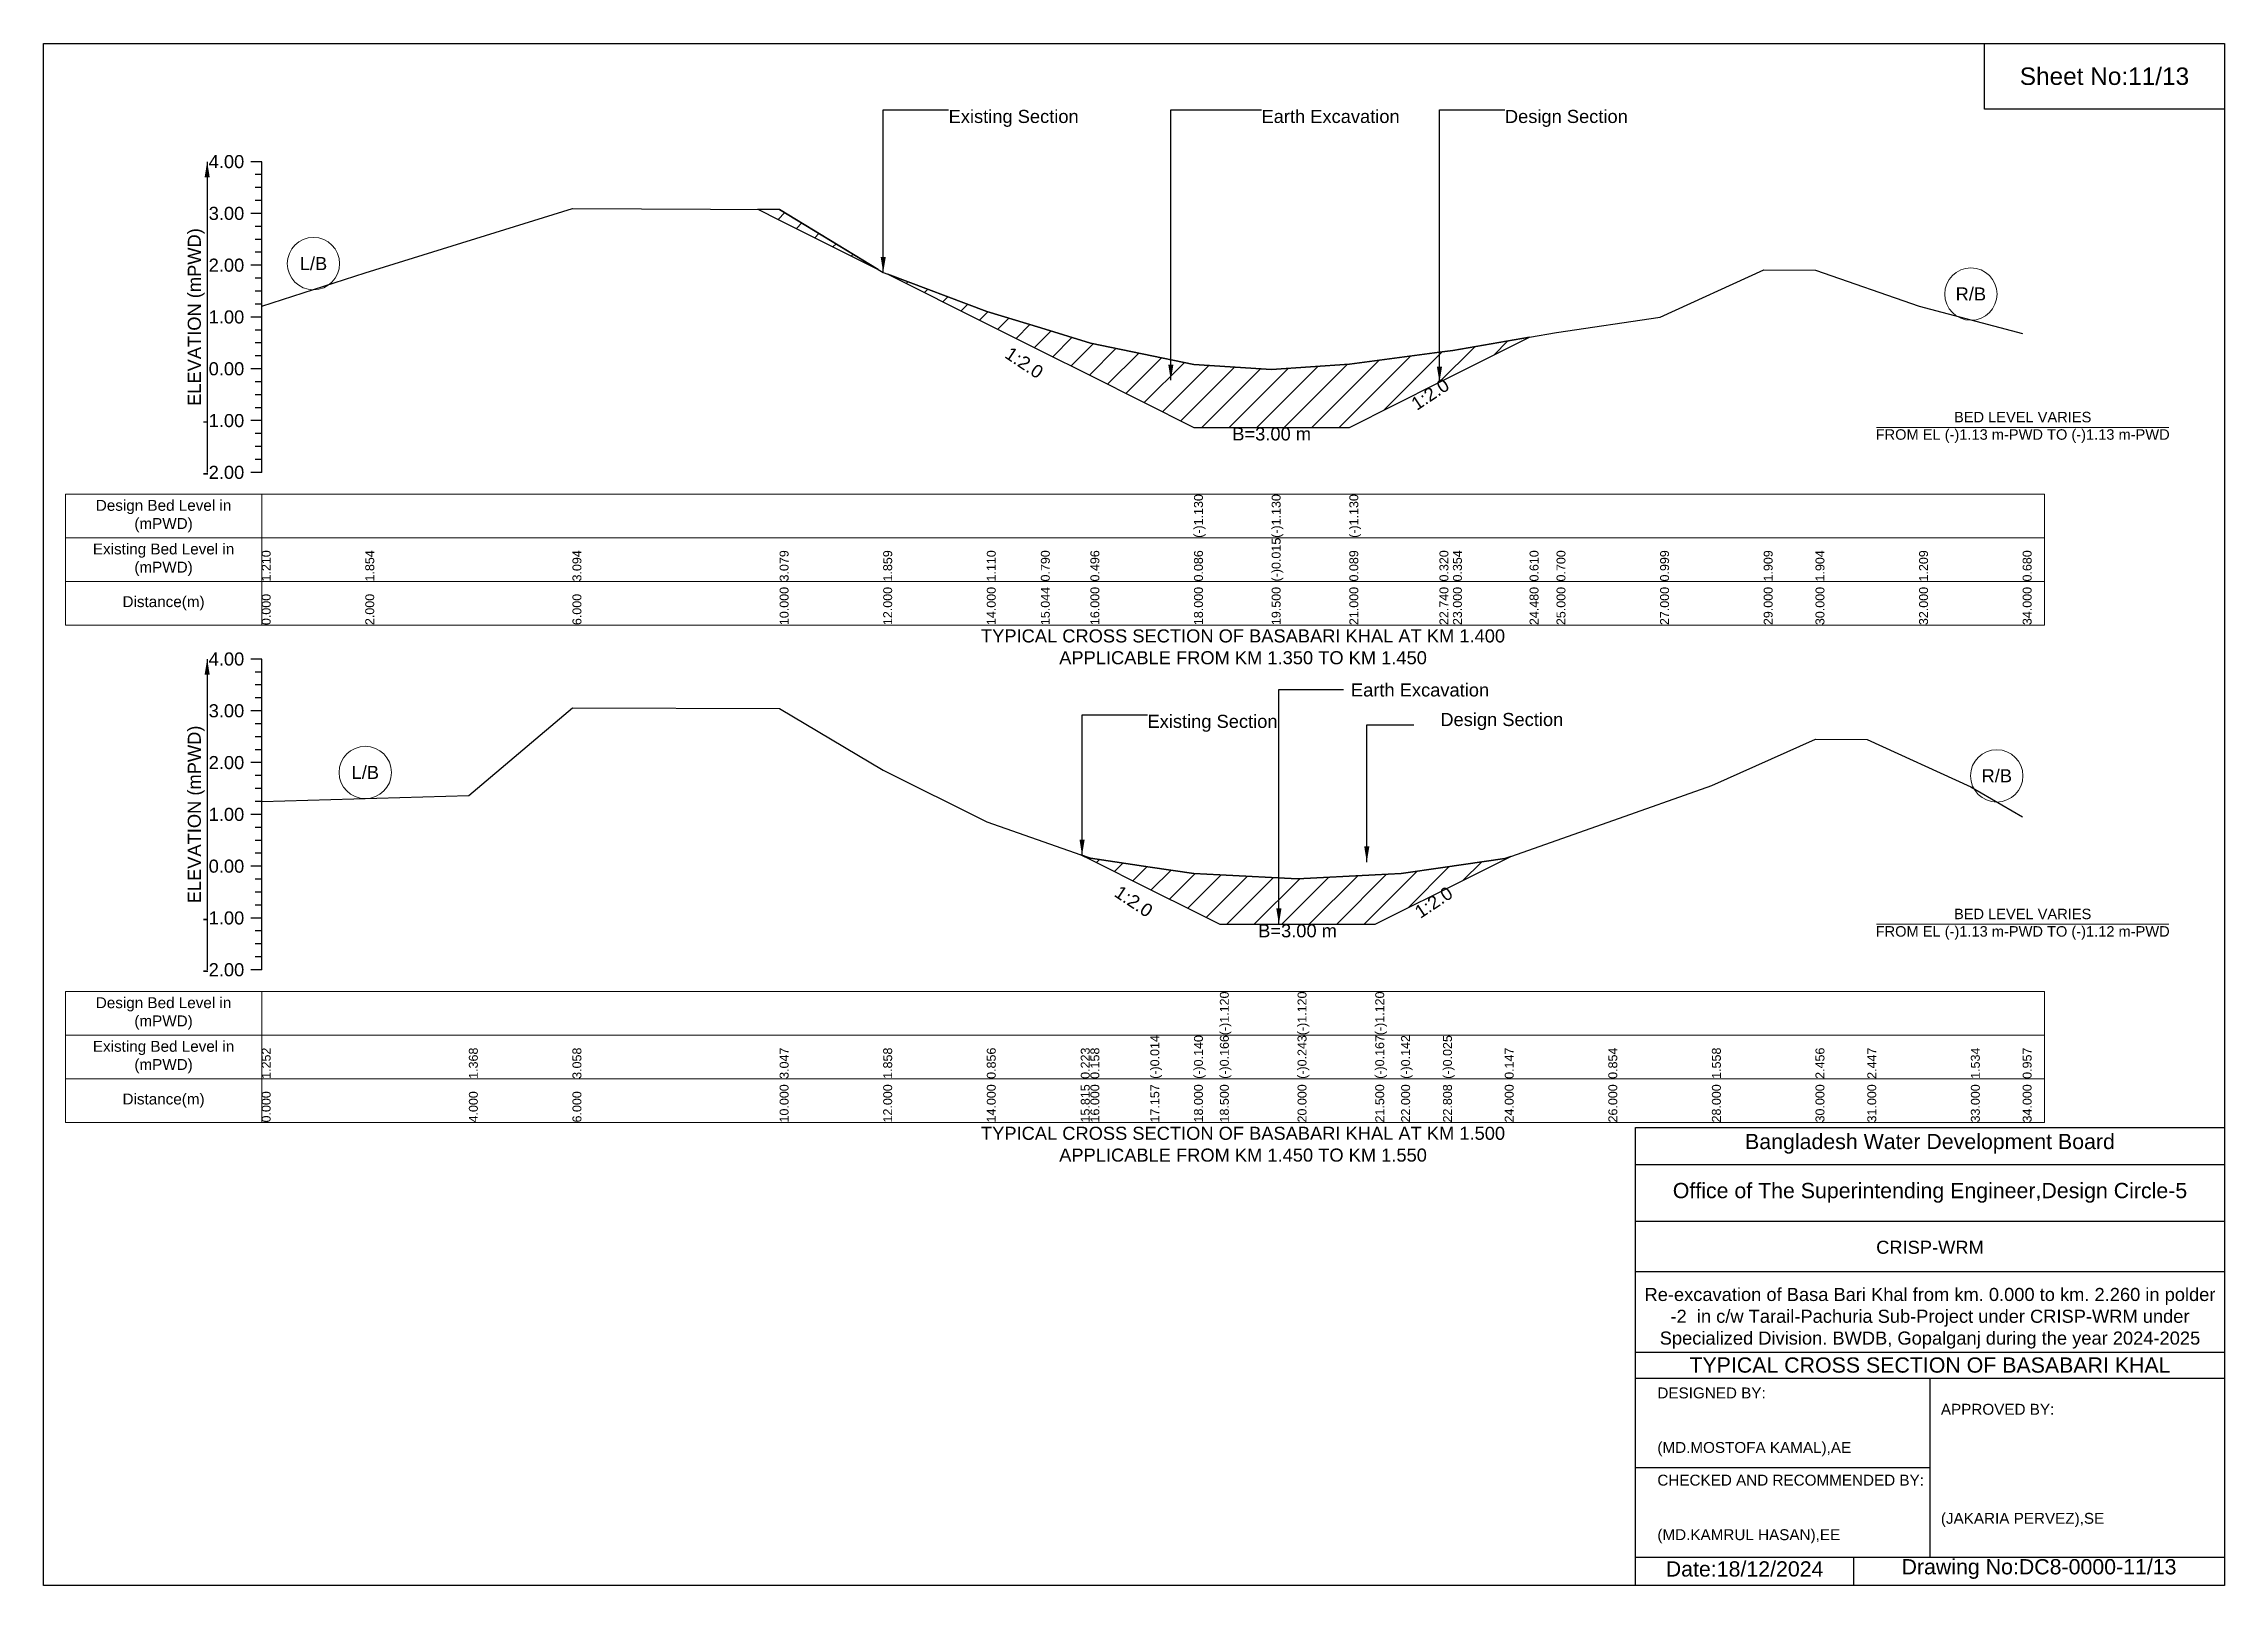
# Model space of a CAD drawing. Header units: inches. Extents: x 91000 to 228000, y -17569 to 0.
# Drawn here: x 200000 to 208000, y -5656 to 0 of the extents above; entities that cross this region are included whole.
import ezdxf

# ---------------------------------------------------------------- set-up
doc = ezdxf.new("R2010")
doc.units = ezdxf.units.IN
doc.header["$LTSCALE"] = 7
doc.header["$MEASUREMENT"] = 0
for name, color, linetype, lineweight in [('Cross section Data Border', 7, 'Continuous', 9), ('Cross Section Labels', 7, 'Continuous', 9), ('Existing_Bed_Level for Xsection', 7, 'Continuous', 25)]:
    doc.layers.add(name, color=color, linetype=linetype, lineweight=lineweight)
doc.styles.get("Standard").update_dxf_attribs({"font": 'arial.ttf'})
doc.dimstyles.get("Standard").update_dxf_attribs({"dimtxt": 0.18, "dimasz": 0.18, "dimexe": 0.18, "dimexo": 0.0625, "dimgap": 0.09, "dimtad": 0, "dimtih": 1, "dimtoh": 1, "dimdec": 4, "dimzin": 0, "dimdsep": 46, "dimtxsty": 'Standard', "dimcen": 0.09, "dimadec": 0, "dimazin": 0, "dimtfac": 1, "dimtdec": 4, "dimtofl": 0, "dimtmove": 0, "dimatfit": 3, "dimfxl": 1, "dimtolj": 1, "dimtzin": 0, "dimarcsym": 0})

msp = doc.modelspace()

# ---------------------------------------------------------------- texts
at = {"attachment_point": 5}
for s, insert, char_height in [('Sheet No:11/13', (207560, -120), 64), ('Bangladesh Water Development Board', (206920, -4036), 56), ('Office of The Superintending Engineer,Design Circle-5', (206920, -4216), 56)]:
    msp.add_mtext(s, dxfattribs=dict(at, insert=insert, char_height=char_height))
for s, insert, char_height, width, attachment_point in [('CRISP-WRM', (206920, -4416), 48, 2240, 5), ('Re-excavation of Basa Bari Khal from km. 0.000 to km. 2.260 in polder -2  in c/w Tarail-Pachuria Sub-Project under CRISP-WRM under Specialized Division. BWDB, Gopalganj during the year 2024-2025', (206920, -4676), 48, 2160, 5), ('TYPICAL CROSS SECTION OF BASABARI KHAL', (206920, -4848), 56, 2240, 5), ('DESIGNED BY:^J^J^J(MD.MOSTOFA KAMAL),AE', (205920, -5056), 40, 1120, 4), ('APPROVED BY:^J^J^J^J^J^J(JAKARIA PERVEZ),SE', (206960, -5216), 40, 1120, 4), ('CHECKED AND RECOMMENDED BY:^J^J^J(MD.KAMRUL HASAN),EE', (205920, -5376), 40, 1120, 4), ('Date:18/12/2024', (206240, -5596), 56, 1120, 5), ('Drawing No:DC8-0000-11/13', (207320, -5596), 56, 1760, 5)]:
    msp.add_mtext(s, dxfattribs=dict(insert=insert, char_height=char_height, width=width, attachment_point=attachment_point))
at = {"layer": 'Cross section Data Border', "char_height": 40, "width": 640, "attachment_point": 5}
for s, insert in [('Design Bed Level in (mPWD)', (200440, -1733.2)), ('Existing Bed Level in (mPWD)', (200440, -1893.2)), ('Distance(m)', (200440, -2053.2)), ('Design Bed Level in (mPWD)', (200440, -3557.8)), ('Existing Bed Level in (mPWD)', (200440, -3717.8)), ('Distance(m)', (200440, -3877.8))]:
    msp.add_mtext(s, dxfattribs=dict(at, insert=insert))
at = {"layer": 'Cross Section Labels'}
for s, insert, char_height, attachment_point in [('Existing Section', (203320, -243.2), 48, 1), ('Earth Excavation', (204467.7, -243.2), 48, 1), ('Design Section', (205360.6, -243.2), 48, 1), ('L/B', (200990, -807.1), 48, 5), ('R/B', (207070, -918.7), 48, 5), ('BED LEVEL VARIES ^JFROM EL (-)1.13 m-PWD TO (-)1.13 m-PWD', (207260, -1407.8), 38.4, 5), ('B=3.00 m', (204505, -1407.8), 48, 2), ('TYPICAL CROSS SECTION OF BASABARI KHAL AT KM 1.400^JAPPLICABLE FROM KM 1.350 TO KM 1.450', (204400, -2213.2), 48, 5), ('Earth Excavation', (204795.9, -2347.1), 48, 1), ('Existing Section', (204049.5, -2462.3), 48, 1), ('Design Section', (205123.8, -2455.5), 48, 1), ('L/B', (201180, -2673.9), 48, 5), ('R/B', (207165, -2686.2), 48, 5), ('BED LEVEL VARIES ^JFROM EL (-)1.13 m-PWD TO (-)1.12 m-PWD', (207260, -3230.6), 38.4, 5), ('B=3.00 m', (204600, -3230.6), 48, 2), ('TYPICAL CROSS SECTION OF BASABARI KHAL AT KM 1.500^JAPPLICABLE FROM KM 1.450 TO KM 1.550', (204400, -4037.8), 48, 5)]:
    msp.add_mtext(s, dxfattribs=dict(at, insert=insert, char_height=char_height, attachment_point=attachment_point))
at = {"layer": 'Cross Section Labels', "char_height": 48, "attachment_point": 2}
for insert, rotation in [((203610.8, -1150.8), 326.30993), ((205073.1, -1266.3), 33.69007), ((204012.4, -3126.8), 326.30993), ((205086, -3130.1), 33.69007)]:
    msp.add_mtext('1:2.0', dxfattribs=dict(at, insert=insert, rotation=rotation))
at = {"layer": 'Existing_Bed_Level for Xsection', "char_height": 48, "attachment_point": 6}
for s, insert in [('4.00', (200736, -433.2)), ('3.00', (200736, -623.1)), ('2.00', (200736, -813.1)), ('1.00', (200736, -1003.1)), ('0.00', (200736, -1193.2)), ('-1.00', (200736, -1383.2)), ('-2.00', (200736, -1573.2)), ('4.00', (200736, -2257.8)), ('3.00', (200736, -2447.8)), ('2.00', (200736, -2637.8)), ('1.00', (200736, -2827.8)), ('0.00', (200736, -3017.8)), ('-1.00', (200736, -3207.8)), ('-2.00', (200736, -3397.8))]:
    msp.add_mtext(s, dxfattribs=dict(at, insert=insert))
at = {"layer": 'Existing_Bed_Level for Xsection', "rotation": 90}
for s, insert, char_height, attachment_point in [('ELEVATION (mPWD)', (200560, -1003.1), 48, 5), ('(-)1.130', (204220, -1813.2), 32.8, 1), ('(-)1.130', (204505, -1813.2), 32.8, 1), ('(-)1.130', (204790, -1813.2), 32.8, 1), ('(-)0.015', (204505, -1973.2), 32.8, 1), ('1.210', (200800, -1973.2), 32.8, 1), ('1.854', (201180, -1973.2), 32.8, 1), ('3.094', (201940, -1973.2), 32.8, 1), ('3.079', (202700, -1973.2), 32.8, 1), ('1.859', (203080, -1973.2), 32.8, 1), ('1.110', (203460, -1973.2), 32.8, 1), ('0.790', (203658.3, -1973.2), 32.8, 1), ('0.496', (203840, -1973.2), 32.8, 1), ('0.086', (204220, -1973.2), 32.8, 1), ('0.089', (204790, -1973.2), 32.8, 1), ('0.320', (205120.6, -1973.2), 32.8, 1), ('0.354', (205170, -1973.2), 32.8, 1), ('0.610', (205451.2, -1973.2), 32.8, 1), ('0.700', (205550, -1973.2), 32.8, 1), ('0.999', (205930, -1973.2), 32.8, 1), ('1.909', (206310, -1973.2), 32.8, 1), ('1.904', (206500, -1973.2), 32.8, 1), ('1.209', (206880, -1973.2), 32.8, 1), ('0.680', (207260, -1973.2), 32.8, 1), ('10.000', (202700, -2133.2), 32.8, 1), ('12.000', (203080, -2133.2), 32.8, 1), ('14.000', (203460, -2133.2), 32.8, 1), ('15.044', (203658.3, -2133.2), 32.8, 1), ('16.000', (203840, -2133.2), 32.8, 1), ('18.000', (204220, -2133.2), 32.8, 1), ('19.500', (204505, -2133.2), 32.8, 1), ('21.000', (204790, -2133.2), 32.8, 1), ('22.740', (205120.6, -2133.2), 32.8, 1), ('23.000', (205170, -2133.2), 32.8, 1), ('24.480', (205451.2, -2133.2), 32.8, 1), ('25.000', (205550, -2133.2), 32.8, 1), ('27.000', (205930, -2133.2), 32.8, 1), ('29.000', (206310, -2133.2), 32.8, 1), ('30.000', (206500, -2133.2), 32.8, 1), ('32.000', (206880, -2133.2), 32.8, 1), ('34.000', (207260, -2133.2), 32.8, 1), ('0.000', (200800, -2133.2), 32.8, 1), ('2.000', (201180, -2133.2), 32.8, 1), ('6.000', (201940, -2133.2), 32.8, 1), ('ELEVATION (mPWD)', (200560, -2827.8), 48, 5), ('(-)1.120', (204315, -3637.8), 32.8, 1), ('(-)1.120', (204600, -3637.8), 32.8, 1), ('(-)1.120', (204885, -3637.8), 32.8, 1), ('(-)0.014', (204059.9, -3797.8), 32.8, 1), ('(-)0.140', (204220, -3797.8), 32.8, 1), ('(-)0.166', (204315, -3797.8), 32.8, 1), ('(-)0.243', (204600, -3797.8), 32.8, 1), ('(-)0.167', (204885, -3797.8), 32.8, 1), ('(-)0.142', (204980, -3797.8), 32.8, 1), ('(-)0.025', (205133.5, -3797.8), 32.8, 1), ('1.252', (200800, -3797.8), 32.8, 1), ('1.368', (201560, -3797.8), 32.8, 1), ('3.058', (201940, -3797.8), 32.8, 1), ('3.047', (202700, -3797.8), 32.8, 1), ('1.858', (203080, -3797.8), 32.8, 1), ('0.856', (203460, -3797.8), 32.8, 1), ('0.223', (203804.8, -3797.8), 32.8, 1), ('0.158', (203840, -3797.8), 32.8, 1), ('0.147', (205360, -3797.8), 32.8, 1), ('0.854', (205740, -3797.8), 32.8, 1), ('1.558', (206120, -3797.8), 32.8, 1), ('2.456', (206500, -3797.8), 32.8, 1), ('2.447', (206690, -3797.8), 32.8, 1), ('1.534', (207070, -3797.8), 32.8, 1), ('0.957', (207260, -3797.8), 32.8, 1), ('10.000', (202700, -3957.8), 32.8, 1), ('12.000', (203080, -3957.8), 32.8, 1), ('14.000', (203460, -3957.8), 32.8, 1), ('15.815', (203804.8, -3957.8), 32.8, 1), ('16.000', (203840, -3957.8), 32.8, 1), ('17.157', (204059.9, -3957.8), 32.8, 1), ('18.000', (204220, -3957.8), 32.8, 1), ('18.500', (204315, -3957.8), 32.8, 1), ('20.000', (204600, -3957.8), 32.8, 1), ('21.500', (204885, -3957.8), 32.8, 1), ('22.000', (204980, -3957.8), 32.8, 1), ('22.808', (205133.5, -3957.8), 32.8, 1), ('24.000', (205360, -3957.8), 32.8, 1), ('26.000', (205740, -3957.8), 32.8, 1), ('28.000', (206120, -3957.8), 32.8, 1), ('30.000', (206500, -3957.8), 32.8, 1), ('31.000', (206690, -3957.8), 32.8, 1), ('33.000', (207070, -3957.8), 32.8, 1), ('34.000', (207260, -3957.8), 32.8, 1), ('0.000', (200800, -3957.8), 32.8, 1), ('4.000', (201560, -3957.8), 32.8, 1), ('6.000', (201940, -3957.8), 32.8, 1)]:
    msp.add_mtext(s, dxfattribs=dict(at, insert=insert, char_height=char_height, attachment_point=attachment_point))

# ---------------------------------------------------------------- hatches: boundary and pattern name
at = {"layer": 'Existing_Bed_Level for Xsection'}
h = msp.add_hatch(dxfattribs=at)
h.set_pattern_fill('ANSI31', color=256, scale=570, style=0)
h.paths.add_polyline_path([(202620, -607.8), (202700, -647.8), (203061, -828.4), (202700, -608.1)])
h = msp.add_hatch(dxfattribs=at)
h.set_pattern_fill('ANSI31', color=256, scale=570, style=0)
h.paths.add_polyline_path([(203096.7, -846.2), (203460, -1027.8), (203658.3, -1127), (203840, -1217.8), (204220, -1407.8), (204505, -1407.8), (204790, -1407.8), (205120.6, -1242.5), (205170, -1217.8), (205451.2, -1077.2), (205170, -1125.9), (205120.6, -1132.4), (204790, -1176.2), (204505, -1196), (204220, -1176.8), (203840, -1098.9), (203658.3, -1043.1), (203460, -982.2)])
h = msp.add_hatch(dxfattribs=at)
h.set_pattern_fill('ANSI31', color=256, scale=570, style=0)
h.paths.add_polyline_path([(203804.8, -2975.5), (203840, -2993.1), (204059.9, -3103.1), (204220, -3183.1), (204315, -3230.6), (204600, -3230.6), (204885, -3230.6), (204980, -3183.1), (205133.5, -3106.4), (205360, -2993.1), (205382, -2982.1), (205360, -2989.9), (205133.5, -3022.6), (204980, -3044.8), (204885, -3049.6), (204600, -3064), (204315, -3049.3), (204220, -3044.4), (204059.9, -3020.6), (203840, -2987.8)])

# ---------------------------------------------------------------- linework, layer by layer
for points in [[(200000, 0), (208000, 0), (208000, -5656), (200000, -5656)], [(207120, 0), (208000, 0), (208000, -240), (207120, -240)]]:
    msp.add_lwpolyline(points, close=True)
for points in [[(205840, -5656), (205840, -3976), (208000, -3976)], [(205840, -4112), (208000, -4112)], [(205840, -4320), (208000, -4320)], [(205840, -4504), (208000, -4504)], [(205840, -4800), (208000, -4800)], [(205840, -4896), (208000, -4896)], [(206920, -4896), (206920, -5552)], [(205840, -5224), (206920, -5224)], [(205840, -5552), (208000, -5552)], [(206640, -5552), (206640, -5656)]]:
    msp.add_lwpolyline(points)
at = {"layer": 'Cross section Data Border'}
for points in [[(200080, -1653.2), (207340, -1653.2), (207340, -2133.2), (200080, -2133.2)], [(200080, -3477.8), (207340, -3477.8), (207340, -3957.8), (200080, -3957.8)]]:
    msp.add_lwpolyline(points, close=True, dxfattribs=at)
for points in [[(200800, -1653.2), (200800, -2133.2)], [(200080, -1813.2), (207340, -1813.2)], [(200080, -1973.2), (207340, -1973.2)], [(200800, -3477.8), (200800, -3957.8)], [(200080, -3637.8), (207340, -3637.8)], [(200080, -3797.8), (207340, -3797.8)]]:
    msp.add_lwpolyline(points, dxfattribs=at)
at = {"layer": 'Cross Section Labels'}
for points in [[(206724.2, -1407.8), (207795.8, -1407.8)], [(206724.2, -3230.6), (207795.8, -3230.6)]]:
    msp.add_lwpolyline(points, dxfattribs=at)
for centre in [(200990, -807.1), (207070, -918.7), (201180, -2673.9), (207165, -2686.2)]:
    msp.add_circle(centre, 96, dxfattribs=at)
at = {"layer": 'Existing_Bed_Level for Xsection'}
for points in [[(200800, -433.2), (200760, -433.2)], [(200800, -1573.2), (200800, -1383.2), (200800, -1193.2), (200800, -1003.1), (200800, -813.1), (200800, -623.1), (200800, -433.2)], [(200800, -480.6), (200776, -480.6)], [(200800, -528.1), (200776, -528.1)], [(200800, -623.1), (200760, -623.1)], [(200800, -575.6), (200776, -575.6)], [(200800, -963.2), (201180, -840.9), (201940, -605.3), (202700, -608.1), (203080, -839.9), (203096.7, -846.2), (203460, -982.2), (203658.3, -1043.1), (203840, -1098.9), (204220, -1176.8), (204220, -1176.8), (204505, -1196), (204505, -1196), (204790, -1176.2), (204790, -1176.2), (205120.6, -1132.4), (205170, -1125.9), (205451.2, -1077.2), (205550, -1060.2), (205930, -1003.3), (206310, -830.4), (206500, -831.4), (206880, -963.4), (207260, -1064)], [(200800, -670.6), (200776, -670.6)], [(200800, -718.1), (200776, -718.1)], [(200800, -765.6), (200776, -765.6)], [(200800, -813.1), (200760, -813.1)], [(200800, -860.7), (200776, -860.7)], [(200800, -908.2), (200776, -908.2)], [(200800, -955.6), (200776, -955.6)], [(200800, -1003.1), (200760, -1003.1)], [(200800, -1050.7), (200776, -1050.7)], [(200800, -1098.2), (200776, -1098.2)], [(200800, -1193.2), (200760, -1193.2)], [(200800, -1145.7), (200776, -1145.7)], [(200800, -1240.7), (200776, -1240.7)], [(200800, -1288.2), (200776, -1288.2)], [(200800, -1335.7), (200776, -1335.7)], [(200800, -1383.2), (200760, -1383.2)], [(200800, -1430.7), (200776, -1430.7)], [(200800, -1478.2), (200776, -1478.2)], [(200800, -1573.2), (200760, -1573.2)], [(200800, -1525.7), (200776, -1525.7)], [(200800, -2257.8), (200760, -2257.8)], [(200800, -2305.3), (200776, -2305.3)], [(200800, -3397.8), (200800, -3207.8), (200800, -3017.8), (200800, -2827.8), (200800, -2637.8), (200800, -2447.8), (200800, -2257.8)], [(200800, -2352.8), (200776, -2352.8)], [(200800, -2447.8), (200760, -2447.8)], [(200800, -2400.3), (200776, -2400.3)], [(200800, -2779.9), (201560, -2757.9), (201940, -2436.8), (202700, -2438.9), (203080, -2664.8), (203460, -2855.2), (203804.8, -2975.5), (203840, -2987.8), (204059.9, -3020.6), (204220, -3044.4), (204315, -3049.3), (204315, -3049.3), (204600, -3064), (204600, -3064), (204885, -3049.6), (204885, -3049.6), (204980, -3044.8), (205133.5, -3022.6), (205360, -2989.9), (205382, -2982.1), (205740, -2855.6), (206120, -2721.8), (206500, -2551.2), (206690, -2552.9), (207070, -2726.4), (207260, -2836)], [(200800, -2495.3), (200776, -2495.3)], [(200800, -2542.8), (200776, -2542.8)], [(200800, -2637.8), (200760, -2637.8)], [(200800, -2590.3), (200776, -2590.3)], [(200800, -2685.3), (200776, -2685.3)], [(200800, -2732.8), (200776, -2732.8)], [(200800, -2780.3), (200776, -2780.3)], [(200800, -2827.8), (200760, -2827.8)], [(200800, -2875.3), (200776, -2875.3)], [(200800, -2922.8), (200776, -2922.8)], [(200800, -3017.8), (200760, -3017.8)], [(200800, -2970.3), (200776, -2970.3)], [(200800, -3065.3), (200776, -3065.3)], [(200800, -3112.8), (200776, -3112.8)], [(200800, -3160.3), (200776, -3160.3)], [(200800, -3207.8), (200760, -3207.8)], [(200800, -3255.3), (200776, -3255.3)], [(200800, -3302.8), (200776, -3302.8)], [(200800, -3350.3), (200776, -3350.3)], [(200800, -3397.8), (200760, -3397.8)]]:
    msp.add_lwpolyline(points, dxfattribs=at)
for points in [[(202620, -607.8), (202700, -647.8), (203061, -828.4), (202700, -608.1)], [(203096.7, -846.2), (203096.7, -846.2), (203460, -1027.8), (203658.3, -1127), (203840, -1217.8), (204220, -1407.8), (204220, -1407.8), (204505, -1407.8), (204505, -1407.8), (204790, -1407.8), (204790, -1407.8), (205120.6, -1242.5), (205170, -1217.8), (205451.2, -1077.2), (205170, -1125.9), (205120.6, -1132.4), (204790, -1176.2), (204790, -1176.2), (204505, -1196), (204505, -1196), (204220, -1176.8), (204220, -1176.8), (203840, -1098.9), (203658.3, -1043.1), (203460, -982.2), (203096.7, -846.2)], [(203804.8, -2975.5), (203804.8, -2975.5), (203840, -2993.1), (204059.9, -3103.1), (204220, -3183.1), (204315, -3230.6), (204315, -3230.6), (204600, -3230.6), (204600, -3230.6), (204885, -3230.6), (204885, -3230.6), (204980, -3183.1), (205133.5, -3106.4), (205360, -2993.1), (205382, -2982.1), (205382, -2982.1), (205382, -2982.1), (205360, -2989.9), (205133.5, -3022.6), (204980, -3044.8), (204885, -3049.6), (204885, -3049.6), (204600, -3064), (204600, -3064), (204315, -3049.3), (204315, -3049.3), (204220, -3044.4), (204059.9, -3020.6), (203840, -2987.8), (203804.8, -2975.5)]]:
    msp.add_lwpolyline(points, close=True, dxfattribs=at)

msp.set_redraw_order([(e.dxf.handle, doc.entitydb.next_handle()) for e in msp.query("TEXT MTEXT ATTDEF DIMENSION ARC_DIMENSION")])  # texts and dimensions are drawn at this point

# ---------------------------------------------------------------- leaders
at = {"layer": 'Cross Section Labels', "annotation_type": 0, "has_hookline": 1, "hookline_direction": 0}
for points, text_width in [([(203080, -839.9), (203080, -243.2), (203319.9, -243.2)], 467.2), ([(204135.1, -1235), (204135.1, -243.2), (204467.6, -243.2)], 497), ([(205120.6, -1242.5), (205120.6, -243.2), (205360.5, -243.2)], 441.2), ([(204531.5, -3230.4), (204531.5, -2370), (204768.3, -2370)], 497), ([(203809.5, -2977.9), (203809.5, -2462.3), (204049.4, -2462.3)], 467.2), ([(204854, -3002.7), (204854, -2498.6), (205026.6, -2498.6)], 441.2)]:
    msp.add_leader(points, dimstyle='Standard', override={"dimasz": 57.6}, dxfattribs=dict(at, text_width=text_width))
at = {"layer": 'Existing_Bed_Level for Xsection'}
for points in [[(200600, -433.2), (200600, -1573.2)], [(200600, -2257.8), (200600, -3397.8)]]:
    msp.add_leader(points, dimstyle='Standard', override={"dimasz": 57.6}, dxfattribs=at)

doc.saveas('drawing.dxf')
